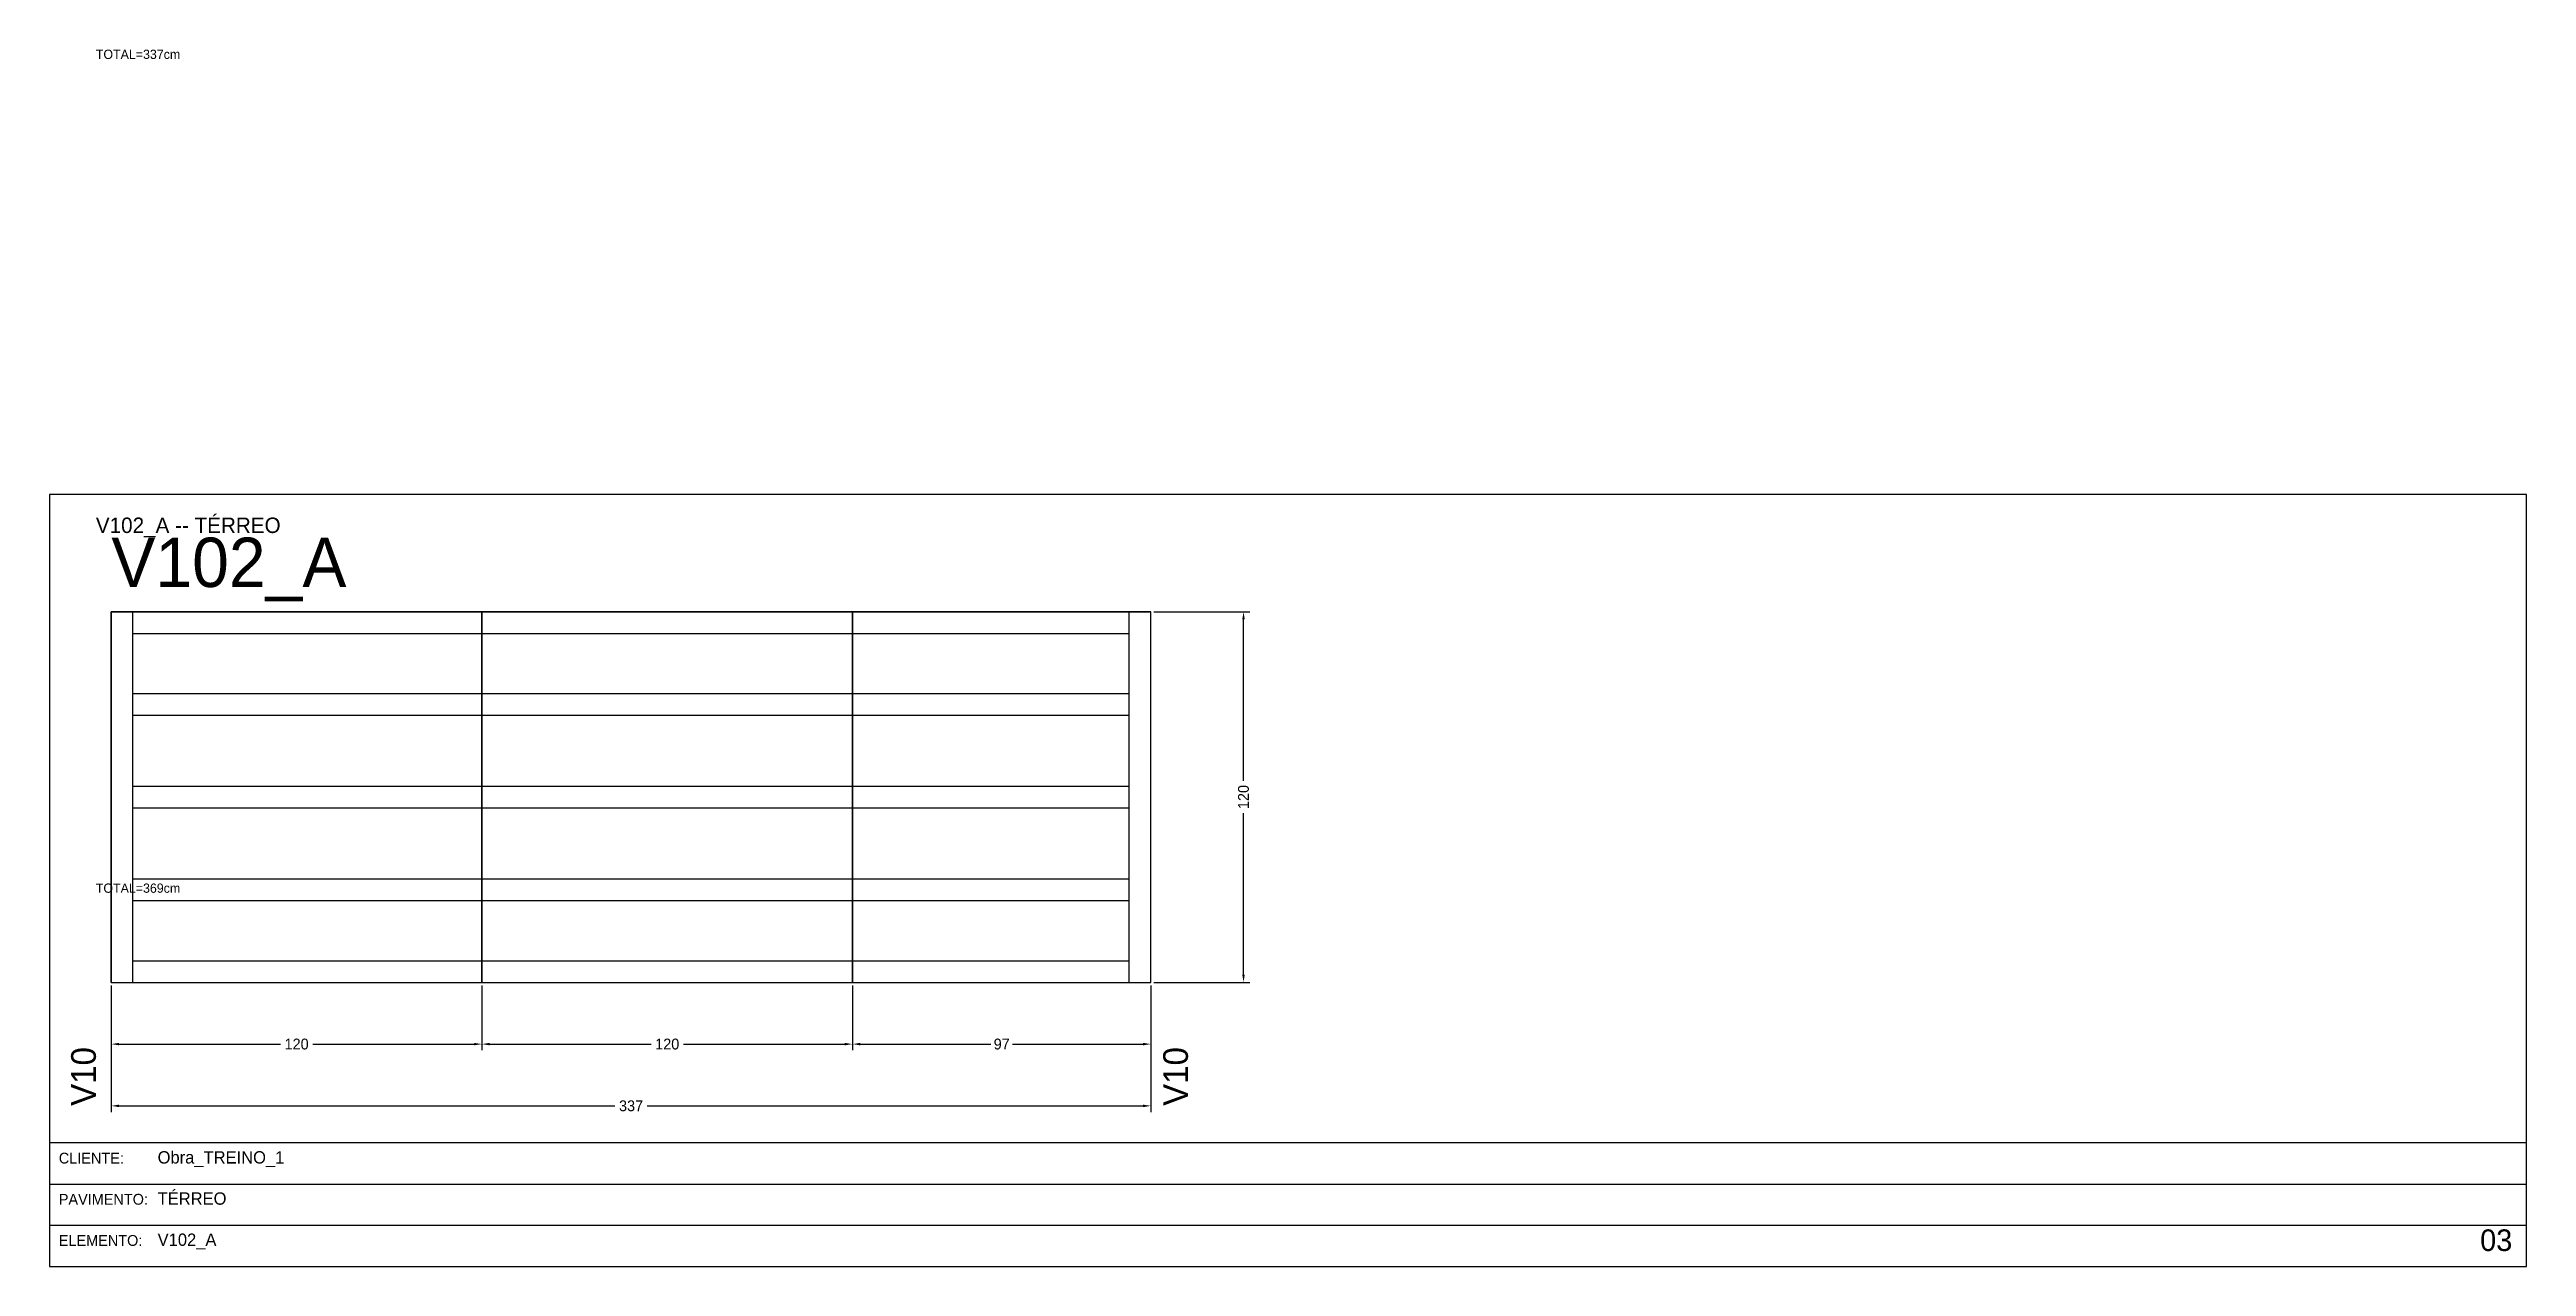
# Model space of a CAD drawing. Header units: metres. Extents: x 0 to 3268, y -4496 to 124.
# Drawn here: x 1644 to 2446, y -270 to 124 of the extents above; entities that cross this region are included whole.
import ezdxf

# ---------------------------------------------------------------- set-up
doc = ezdxf.new("R2010")
doc.units = ezdxf.units.M
for name, color, linetype in [('5', 5, 'Continuous'), ('BORDA_CELULA', 9, 'Continuous'), ('CARIMBO', 9, 'Continuous'), ('COTA', 241, 'Continuous'), ('NOMENCLATURA', 7, 'Continuous'), ('Painéis', 200, 'Continuous'), ('SARR_2.2x7', 40, 'Continuous')]:
    doc.layers.add(name, color=color, linetype=linetype)
doc.dimstyles.new('COTA', dxfattribs={"dimtxt": 3.5, "dimasz": 2.5, "dimexe": 2, "dimexo": 1, "dimgap": 0.9, "dimtad": 1, "dimdec": 0, "dimrnd": 1, "dimcen": 2.5, "dimclrd": 4, "dimclre": 4, "dimclrt": 4, "dimazin": 3, "dimtfac": 1, "dimtmove": 0, "dimatfit": 3})

msp = doc.modelspace()

# ---------------------------------------------------------------- texts
at = {"layer": '5'}
for p in [(1659, -218), (2012.6, -218)]:
    msp.add_text('V10', height=8, rotation=90, dxfattribs=at).set_placement(p)
at = {"layer": 'CARIMBO', "color": 2}
for s, p in [('Obra_TREINO_1', (1679, -236.67)), ('TÉRREO', (1679, -250)), ('V102_A', (1679, -263.33))]:
    msp.add_text(s, height=4, dxfattribs=at).set_placement(p)
at = {"layer": 'CARIMBO', "color": 9}
for s, p in [('CLIENTE:', (1647, -236.67)), ('PAVIMENTO:', (1647, -250)), ('ELEMENTO:', (1647, -263.33))]:
    msp.add_text(s, height=3.5, dxfattribs=at).set_placement(p)
at = {"layer": 'CARIMBO', "color": 3}
msp.add_text('03', height=7, dxfattribs=at).set_placement((2431, -265))
at = {"layer": 'COTA'}
for s, p in [('TOTAL=337cm', (1659, 121)), ('TOTAL=369cm', (1659, -149))]:
    msp.add_text(s, height=3, dxfattribs=at).set_placement(p)
at = {"layer": 'NOMENCLATURA'}
for s, height, p in [('V102_A -- TÉRREO', 5, (1659, -32.5)), ('V102_A', 16, (1664, -50))]:
    msp.add_text(s, height=height, dxfattribs=at).set_placement(p)

# ---------------------------------------------------------------- blocks, each defined once
blk = doc.blocks.new('_CLOSEDFILLED')
at = {"color": 0, "linetype": 'BYBLOCK'}
blk.add_solid([(-1, 0.16), (0, 0), (-1, -0.16)], dxfattribs=at)
blk = doc.blocks.new('*D23')
at = {"color": 4}
for p, q in [((1664, -179), (1664, -200)), ((1784, -179), (1784, -200)), ((1666.5, -198), (1718.75, -198)), ((1729.25, -198), (1781.5, -198))]:
    blk.add_line(p, q, dxfattribs=at)
at = {"layer": 'Defpoints'}
for p in [(1664, -178), (1784, -178), (1664, -198)]:
    blk.add_point(p, dxfattribs=at)
at = {"layer": 'COTA', "color": 4, "xscale": 2.5, "yscale": 2.5, "rotation": 180}
blk.add_blockref('_CLOSEDFILLED', (1664, -198), dxfattribs=at)
at = {"layer": 'COTA', "color": 4, "xscale": 2.5, "yscale": 2.5}
blk.add_blockref('_CLOSEDFILLED', (1784, -198), dxfattribs=at)
at = {"layer": 'COTA', "color": 4, "insert": (1724, -198), "char_height": 3.5, "attachment_point": 5}
blk.add_mtext('120', dxfattribs=at)
blk = doc.blocks.new('*D24')
at = {"color": 4}
for p, q in [((1784, -179), (1784, -200)), ((1904, -179), (1904, -200)), ((1786.5, -198), (1838.75, -198)), ((1849.25, -198), (1901.5, -198))]:
    blk.add_line(p, q, dxfattribs=at)
at = {"layer": 'Defpoints'}
for p in [(1784, -178), (1904, -178), (1784, -198)]:
    blk.add_point(p, dxfattribs=at)
at = {"layer": 'COTA', "color": 4, "xscale": 2.5, "yscale": 2.5, "rotation": 180}
blk.add_blockref('_CLOSEDFILLED', (1784, -198), dxfattribs=at)
at = {"layer": 'COTA', "color": 4, "xscale": 2.5, "yscale": 2.5}
blk.add_blockref('_CLOSEDFILLED', (1904, -198), dxfattribs=at)
at = {"layer": 'COTA', "color": 4, "insert": (1844, -198), "char_height": 3.5, "attachment_point": 5}
blk.add_mtext('120', dxfattribs=at)
blk = doc.blocks.new('*D25')
at = {"color": 4}
for p, q in [((1904, -179), (1904, -200)), ((2000.6, -179), (2000.6, -200)), ((1906.5, -198), (1948.8, -198)), ((1955.8, -198), (1998.1, -198))]:
    blk.add_line(p, q, dxfattribs=at)
at = {"layer": 'Defpoints'}
for p in [(1904, -178), (2000.6, -178), (1904, -198)]:
    blk.add_point(p, dxfattribs=at)
at = {"layer": 'COTA', "color": 4, "xscale": 2.5, "yscale": 2.5, "rotation": 180}
blk.add_blockref('_CLOSEDFILLED', (1904, -198), dxfattribs=at)
at = {"layer": 'COTA', "color": 4, "xscale": 2.5, "yscale": 2.5}
blk.add_blockref('_CLOSEDFILLED', (2000.6, -198), dxfattribs=at)
at = {"layer": 'COTA', "color": 4, "insert": (1952.3, -198), "char_height": 3.5, "attachment_point": 5}
blk.add_mtext('97', dxfattribs=at)
blk = doc.blocks.new('*D26')
at = {"color": 4}
for p, q in [((1664, -179), (1664, -220)), ((2000.6, -179), (2000.6, -220)), ((1666.5, -218), (1827.05, -218)), ((1837.55, -218), (1998.1, -218))]:
    blk.add_line(p, q, dxfattribs=at)
at = {"layer": 'Defpoints'}
for p in [(1664, -178), (2000.6, -178), (1664, -218)]:
    blk.add_point(p, dxfattribs=at)
at = {"layer": 'COTA', "color": 4, "xscale": 2.5, "yscale": 2.5, "rotation": 180}
blk.add_blockref('_CLOSEDFILLED', (1664, -218), dxfattribs=at)
at = {"layer": 'COTA', "color": 4, "xscale": 2.5, "yscale": 2.5}
blk.add_blockref('_CLOSEDFILLED', (2000.6, -218), dxfattribs=at)
at = {"layer": 'COTA', "color": 4, "insert": (1832.3, -218), "char_height": 3.5, "attachment_point": 5}
blk.add_mtext('337', dxfattribs=at)
blk = doc.blocks.new('*D27')
at = {"color": 4}
for p, q in [((2001.6, -58), (2032.6, -58)), ((2030.6, -112.75), (2030.6, -60.5)), ((2030.6, -175.5), (2030.6, -123.25)), ((2001.6, -178), (2032.6, -178))]:
    blk.add_line(p, q, dxfattribs=at)
at = {"layer": 'Defpoints'}
for p in [(2000.6, -58), (2000.6, -178), (2030.6, -178)]:
    blk.add_point(p, dxfattribs=at)
at = {"layer": 'COTA', "color": 4, "xscale": 2.5, "yscale": 2.5}
for p, rotation in [((2030.6, -58), 90), ((2030.6, -178), 270)]:
    blk.add_blockref('_CLOSEDFILLED', p, dxfattribs=dict(at, rotation=rotation))
at = {"layer": 'COTA', "color": 4, "insert": (2030.6, -118), "char_height": 3.5, "attachment_point": 5, "rotation": 90}
blk.add_mtext('120', dxfattribs=at)
blk = doc.blocks.new('*D28')
at = {"color": 4}
for p, q in [((2001.6, -58), (2032.6, -58)), ((2030.6, -112.75), (2030.6, -60.5)), ((2030.6, -175.5), (2030.6, -123.25)), ((2001.6, -178), (2032.6, -178))]:
    blk.add_line(p, q, dxfattribs=at)
at = {"layer": 'Defpoints'}
for p in [(2000.6, -58), (2000.6, -178), (2030.6, -178)]:
    blk.add_point(p, dxfattribs=at)
at = {"layer": 'COTA', "color": 4, "xscale": 2.5, "yscale": 2.5}
for p, rotation in [((2030.6, -58), 90), ((2030.6, -178), 270)]:
    blk.add_blockref('_CLOSEDFILLED', p, dxfattribs=dict(at, rotation=rotation))
at = {"layer": 'COTA', "color": 4, "insert": (2030.6, -118), "char_height": 3.5, "attachment_point": 5, "rotation": 90}
blk.add_mtext('120', dxfattribs=at)
blk = doc.blocks.new('*D29')
at = {"color": 4}
for p, q in [((2001.6, -58), (2032.6, -58)), ((2030.6, -112.75), (2030.6, -60.5)), ((2030.6, -175.5), (2030.6, -123.25)), ((2001.6, -178), (2032.6, -178))]:
    blk.add_line(p, q, dxfattribs=at)
at = {"layer": 'Defpoints'}
for p in [(2000.6, -58), (2000.6, -178), (2030.6, -178)]:
    blk.add_point(p, dxfattribs=at)
at = {"layer": 'COTA', "color": 4, "xscale": 2.5, "yscale": 2.5}
for p, rotation in [((2030.6, -58), 90), ((2030.6, -178), 270)]:
    blk.add_blockref('_CLOSEDFILLED', p, dxfattribs=dict(at, rotation=rotation))
at = {"layer": 'COTA', "color": 4, "insert": (2030.6, -118), "char_height": 3.5, "attachment_point": 5, "rotation": 90}
blk.add_mtext('120', dxfattribs=at)

# ---------------------------------------------------------------- dimensions: what is measured, and where the dimension line sits
at = {"layer": 'COTA'}
for picture in ['*D27', '*D28', '*D29']:
    dim = msp.add_linear_dim(base=(2030.6, -178), p1=(2000.6, -178), p2=(2000.6, -58), angle=90, dimstyle='COTA', dxfattribs=at)
    dim.commit()
    dim.dimension.update_dxf_attribs({"geometry": picture, "text_midpoint": (2030.6, -118)})
for base, p1, p2, picture, middle in [((1664, -198), (1664, -178), (1784, -178), '*D23', (1724, -198)), ((1664, -218), (1664, -178), (2000.6, -178), '*D26', (1832.3, -218)), ((1784, -198), (1784, -178), (1904, -178), '*D24', (1844, -198)), ((1904, -198), (1904, -178), (2000.6, -178), '*D25', (1952.3, -198))]:
    dim = msp.add_linear_dim(base=base, p1=p1, p2=p2, dimstyle='COTA', dxfattribs=at)
    dim.commit()
    dim.dimension.update_dxf_attribs({"geometry": picture, "text_midpoint": middle})

# ---------------------------------------------------------------- linework, layer by layer
at = {"layer": 'BORDA_CELULA'}
for points in [[(1644, -270), (2446, -270), (2446, -20), (1644, -20)], [(1644, -270), (2446, -270), (2446, -230), (1644, -230)]]:
    msp.add_lwpolyline(points, close=True, dxfattribs=at)
at = {"layer": 'CARIMBO'}
for p, q in [((1644, -243.33), (2446, -243.33)), ((1644, -256.67), (2446, -256.67)), ((1644, -270), (2446, -270))]:
    msp.add_line(p, q, dxfattribs=at)
at = {"layer": 'Painéis'}
for points in [[(1664, -178), (1664, -58)], [(1664, -58), (1784, -58)], [(1664, -178), (1784, -178), (1784, -58), (1664, -58), (1664, -178)], [(1784, -178), (1784, -58)], [(1784, -58), (1904, -58)], [(1784, -178), (1904, -178), (1904, -58), (1784, -58), (1784, -178)], [(1904, -178), (1904, -58)], [(1904, -58), (2000.6, -58)], [(1904, -178), (2000.6, -178), (2000.6, -58), (1904, -58), (1904, -178)], [(2000.6, -178), (2000.6, -58)], [(1664, -178), (1784, -178)], [(1784, -178), (1904, -178)], [(1904, -178), (2000.6, -178)]]:
    msp.add_lwpolyline(points, dxfattribs=at)
at = {"layer": 'SARR_2.2x7'}
for points in [[(1671, -178), (1671, -58)], [(1993.6, -178), (1993.6, -58)], [(1671, -65), (1784, -65)], [(1784, -65), (1904, -65)], [(1904, -65), (1993.6, -65)], [(1671, -84.5), (1784, -84.5)], [(1784, -84.5), (1904, -84.5)], [(1904, -84.5), (1993.6, -84.5)], [(1671, -91.5), (1784, -91.5)], [(1784, -91.5), (1904, -91.5)], [(1904, -91.5), (1993.6, -91.5)], [(1671, -114.5), (1784, -114.5)], [(1784, -114.5), (1904, -114.5)], [(1904, -114.5), (1993.6, -114.5)], [(1671, -121.5), (1784, -121.5)], [(1784, -121.5), (1904, -121.5)], [(1904, -121.5), (1993.6, -121.5)], [(1671, -144.5), (1784, -144.5)], [(1671, -151.5), (1784, -151.5)], [(1784, -144.5), (1904, -144.5)], [(1784, -151.5), (1904, -151.5)], [(1904, -144.5), (1993.6, -144.5)], [(1904, -151.5), (1993.6, -151.5)], [(1671, -171), (1784, -171)], [(1784, -171), (1904, -171)], [(1904, -171), (1993.6, -171)]]:
    msp.add_lwpolyline(points, dxfattribs=at)

msp.set_redraw_order([(e.dxf.handle, doc.entitydb.next_handle()) for e in msp.query("TEXT MTEXT ATTDEF DIMENSION ARC_DIMENSION")])  # texts and dimensions are drawn at this point

doc.saveas('drawing.dxf')
